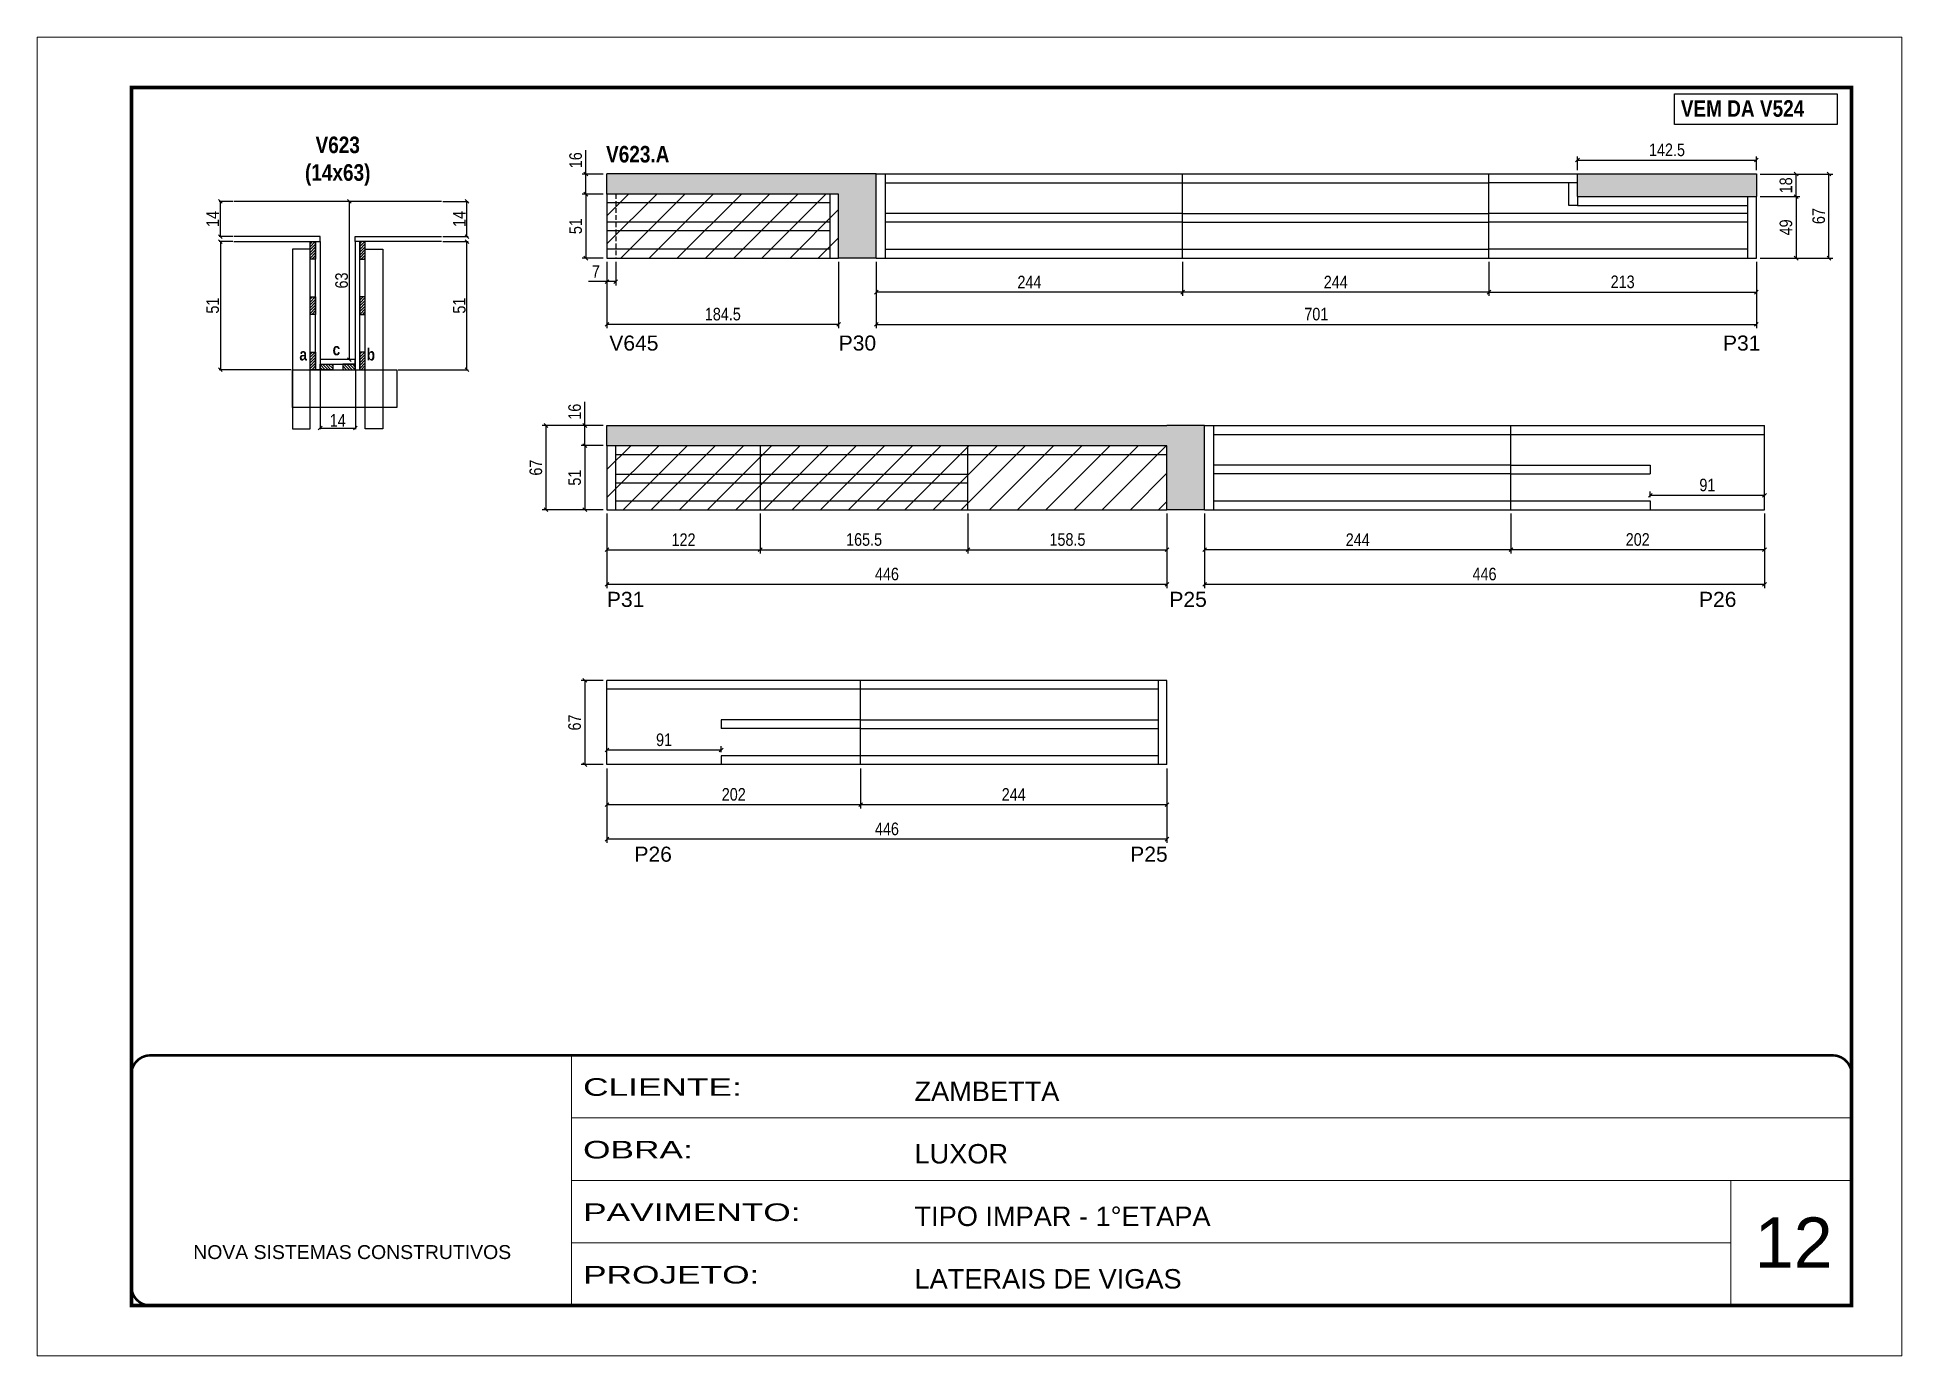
# Model space of a CAD drawing. Extents: x 3309 to 9563, y -2522 to 14608.
# Drawn here: x 8078 to 9563, y 11261 to 12311 of the extents above; entities that cross this region are included whole.
import ezdxf

# ---------------------------------------------------------------- set-up
doc = ezdxf.new("R2010")
doc.units = 0
doc.header["$PDMODE"] = 35
doc.header["$PDSIZE"] = -10
for name, pattern in [('CONTINUO', [0]), ('DASHED', [0.75, 0.5, -0.25]), ('HIDDEN', [0.375, 0.25, -0.125])]:
    doc.linetypes.add(name, pattern=pattern)
for name, color, linetype in [('5', 5, 'Continuous'), ('COTA', 241, 'Continuous'), ('detalhes', 4, 'Continuous'), ('NOMENCLATURA', 7, 'Continuous'), ('Painéis', 200, 'Continuous'), ('SARR_2.2x7', 40, 'Continuous'), ('SARR_3.5x7', 81, 'Continuous')]:
    doc.layers.add(name, color=color, linetype=linetype)
for name, color, linetype, lineweight in [('CARIMBO', 255, 'Continuous', 9), ('CONCRETO', 251, 'Continuous', 25), ('Folhas', 255, 'Continuous', 9), ('Hachura', 251, 'Continuous', 9), ('SARRAFO DE PRESSAO', 251, 'DASHED', 9)]:
    doc.layers.add(name, color=color, linetype=linetype, lineweight=lineweight)
doc.styles.add('ARIAL', font='arial.ttf')
doc.styles.add('COTA TECNICA', font='techl___.ttf', dxfattribs={"height": 10})
doc.styles.add('COTA TECNICA 2X', font='techl___.ttf', dxfattribs={"height": 10})
doc.styles.get("Standard").update_dxf_attribs({"font": 'arial.ttf'})
doc.styles.add('TECNICA', font='techb___.ttf', dxfattribs={"height": 10})
doc.styles.add('Tecnologia', font='')
doc.styles.get('Tecnologia').set_extended_font_data('Forgotten Futurist')
doc.dimstyles.new('PAINEL', dxfattribs={"dimtxt": 10, "dimasz": 3, "dimexe": 3, "dimexo": 3, "dimgap": 3, "dimtad": 1, "dimdec": 1, "dimzin": 12, "dimdsep": 46, "dimtxsty": 'COTA TECNICA', "dimblk1": 'OBLIQUE', "dimblk2": 'OBLIQUE', "dimsah": 1, "dimcen": 0.9, "dimclrd": 4, "dimclre": 4, "dimclrt": 240, "dimadec": 1, "dimazin": 3, "dimtfac": 1, "dimtdec": 1, "dimtmove": 0, "dimatfit": 3, "dimfxl": 1, "dimtolj": 1, "dimtzin": 12, "dimarcsym": 0})
doc.dimstyles.new('SECAO', dxfattribs={"dimscale": 0.333333, "dimtxt": 5, "dimasz": 9, "dimexe": 3, "dimexo": 3, "dimgap": 3, "dimtad": 1, "dimdec": 1, "dimlfac": 0.5, "dimzin": 12, "dimdsep": 46, "dimtxsty": 'COTA TECNICA 2X', "dimblk1": 'OBLIQUE', "dimblk2": 'OBLIQUE', "dimsah": 1, "dimcen": 0.9, "dimclrd": 4, "dimclre": 4, "dimclrt": 240, "dimadec": 1, "dimazin": 3, "dimtfac": 1, "dimtdec": 1, "dimtmove": 0, "dimatfit": 3, "dimfxl": 1, "dimtolj": 1, "dimtzin": 12, "dimarcsym": 0})
pattern_1 = [(45, (-115217.018, -21131.5717), (-1.122532015, 1.122532015), [])]

msp = doc.modelspace()

# ---------------------------------------------------------------- texts
at = {"layer": '5', "linetype": 'Continuous'}
for s, rotation, p in [('V645', 359.99996, (8533.48, 12061.21)), ('P30', 359.99996, (8716.19, 12061.21)), ('P31', 359.99996, (9420.53, 12061.21)), ('P31', 359.99996, (8531.56, 11857.07)), ('P25', 359.99996, (8979.58, 11857.07)), ('P26', 359.99996, (9401.4, 11857.07)), ('P26', 0.00004, (8553.49, 11654.14)), ('P25', 0.00004, (8948.39, 11654.14))]:
    msp.add_text(s, height=12, rotation=rotation, dxfattribs=at).set_placement(p)
at = {"layer": 'CARIMBO', "style": 'ARIAL'}
msp.add_text('12', height=40, dxfattribs=at).set_placement((9445.73, 11330.85))
at = {"layer": 'detalhes', "style": 'TECNICA'}
for s, p in [('a', (8286.63, 12053.33)), ('c', (8313.07, 12057.44)), ('b', (8340.19, 12053.32))]:
    msp.add_text(s, height=9.6, dxfattribs=at).set_placement(p)
at = {"layer": 'NOMENCLATURA', "style": 'TECNICA'}
for s, p in [('VEM DA V524', (9386.93, 12247.42)), ('V623.A', (8530.9, 12211.02))]:
    msp.add_text(s, height=13.2, dxfattribs=at).set_placement(p)
at = {"layer": 'NOMENCLATURA', "insert": (8317.15, 12231.66), "char_height": 13.2, "attachment_point": 2, "style": 'TECNICA'}
msp.add_mtext_dynamic_manual_height_columns('V623\\P(14x63)', width=300.2766, gutter_width=1, heights=[0], dxfattribs=at)

# ---------------------------------------------------------------- blocks, each defined once
blk = doc.blocks.new('9999999999')
at = {"color": 30, "linetype": 'CONTINUO'}
for p, q in [((98564.6, 34230.2), (98564.6, 34429.4)), ((98564.6, 34379.6), (99584, 34379.6)), ((98564.6, 34329.8), (99488, 34329.8)), ((99584, 34329.8), (99488, 34329.8)), ((99488, 34329.8), (99488, 34230.2)), ((98564.6, 34280), (99488, 34280))]:
    blk.add_line(p, q, dxfattribs=at)
at = {"color": 30, "linetype": 'CONTINUO', "const_width": 2}
blk.add_lwpolyline([(99584, 34230.2), (99584, 34414.4, 0.414214), (99569, 34429.4), (98229, 34429.4, 0.414214), (98214, 34414.4), (98214, 34245.2, 0.414214), (98229, 34230.2), (99584, 34230.2)], format="xyb", dxfattribs=at)
at = {"layer": 'Folhas'}
blk.add_lwpolyline([(98139, 34190.2), (99624, 34190.2), (99624, 35240.2), (98139, 35240.2)], close=True, dxfattribs=at)
at = {"layer": 'Folhas', "color": 30, "const_width": 3}
blk.add_lwpolyline([(98214, 34230.2), (99584, 34230.2), (99584, 35200.2), (98214, 35200.2)], close=True, dxfattribs=at)
at = {"color": 7, "linetype": 'Continuous', "ltscale": 5, "style": 'ARIAL'}
for s, height, p in [('ZAMBETTA', 15.48, (98837.7, 34393.1)), ('LUXOR', 15.48, (98837.7, 34343.3)), ('TIPO IMPAR - 1°ETAPA', 15.483, (98837.7, 34293.5)), ('NOVA SISTEMAS CONSTRUTIVOS', 11.059, (98263.2, 34267.2)), ('LATERAIS DE VIGAS', 15.483, (98837.7, 34243.7))]:
    blk.add_text(s, height=height, dxfattribs=at).set_placement(p)
at = {"layer": 'Folhas', "color": 7, "style": 'Tecnologia', "width": 1.5}
for s, p in [('CLIENTE:', (98573.7, 34397.2)), ('OBRA:', (98573.7, 34347.3)), ('PAVIMENTO:', (98573.7, 34297.5)), ('PROJETO:', (98573.7, 34247.7))]:
    blk.add_text(s, height=14, dxfattribs=at).set_placement(p)
blk = doc.blocks.new('_Oblique')
at = {"color": 0, "linetype": 'ByBlock', "lineweight": -2}
blk.add_line((-0.5, -0.5), (0.5, 0.5), dxfattribs=at)
blk = doc.blocks.new('*D2210')
at = {"layer": 'COTA', "color": 4, "lineweight": -2, "transparency": 16777216}
for p, q in [((8233.5, 12148), (8222.7, 12148)), ((8223.7, 12148), (8223.7, 12046)), ((8280.2, 12046), (8222.7, 12046))]:
    blk.add_line(p, q, dxfattribs=at)
at = {"layer": 'Defpoints', "color": 0, "transparency": 16777216}
for p in [(8234.5, 12148), (8223.7, 12046), (8281.2, 12046, 0)]:
    blk.add_point(p, dxfattribs=at)
at = {"layer": 'COTA', "color": 4, "lineweight": -2, "transparency": 16777216, "xscale": 3, "yscale": 3, "zscale": 3}
for p, rotation in [((8223.7, 12148), 90), ((8223.7, 12046), 270)]:
    blk.add_blockref('_Oblique', p, dxfattribs=dict(at, rotation=rotation))
at = {"layer": 'COTA', "color": 240, "transparency": 16777216, "insert": (8217.6, 12097), "char_height": 10, "attachment_point": 5, "rotation": 90, "style": 'COTA TECNICA 2X'}
blk.add_mtext('\\A1;51', dxfattribs=at)
blk = doc.blocks.new('*D2211')
at = {"layer": 'COTA', "color": 4, "lineweight": -2, "transparency": 16777216}
for p, q in [((8330.2, 12180), (8325.5, 12180)), ((8326.5, 12054), (8326.5, 12180)), ((8330.2, 12054), (8325.5, 12054))]:
    blk.add_line(p, q, dxfattribs=at)
at = {"layer": 'Defpoints', "color": 0, "transparency": 16777216}
for p in [(8326.5, 12180), (8331.2, 12180), (8331.2, 12054)]:
    blk.add_point(p, dxfattribs=at)
at = {"layer": 'COTA', "color": 4, "lineweight": -2, "transparency": 16777216, "xscale": 3, "yscale": 3, "zscale": 3}
for p, rotation in [((8326.5, 12180), 90), ((8326.5, 12054), 270)]:
    blk.add_blockref('_Oblique', p, dxfattribs=dict(at, rotation=rotation))
at = {"layer": 'COTA', "color": 240, "transparency": 16777216, "insert": (8320.3, 12117), "char_height": 10, "attachment_point": 5, "rotation": 90, "style": 'COTA TECNICA 2X'}
blk.add_mtext('\\A1;63', dxfattribs=at)
blk = doc.blocks.new('*D2212')
at = {"layer": 'COTA', "color": 4, "lineweight": -2, "transparency": 16777216}
for p, q in [((8233.5, 12180), (8222.7, 12180)), ((8223.7, 12152), (8223.7, 12180)), ((8233.5, 12152), (8222.7, 12152))]:
    blk.add_line(p, q, dxfattribs=at)
at = {"layer": 'Defpoints', "color": 0, "transparency": 16777216}
for p in [(8223.7, 12180), (8234.5, 12180), (8234.5, 12152)]:
    blk.add_point(p, dxfattribs=at)
at = {"layer": 'COTA', "color": 4, "lineweight": -2, "transparency": 16777216, "xscale": 3, "yscale": 3, "zscale": 3}
for p, rotation in [((8223.7, 12180), 90), ((8223.7, 12152), 270)]:
    blk.add_blockref('_Oblique', p, dxfattribs=dict(at, rotation=rotation))
at = {"layer": 'COTA', "color": 240, "transparency": 16777216, "insert": (8217.6, 12166), "char_height": 10, "attachment_point": 5, "rotation": 90, "style": 'COTA TECNICA 2X'}
blk.add_mtext('\\A1;14', dxfattribs=at)
blk = doc.blocks.new('*D2213')
at = {"layer": 'COTA', "color": 4, "lineweight": -2, "transparency": 16777216}
for p, q in [((8303.2, 12045), (8303.2, 11998.5)), ((8331.2, 12045), (8331.2, 11998.5)), ((8303.2, 11999.5), (8331.2, 11999.5))]:
    blk.add_line(p, q, dxfattribs=at)
at = {"layer": 'Defpoints', "color": 0, "transparency": 16777216}
for p in [(8303.2, 12046), (8331.2, 12046), (8331.2, 11999.5)]:
    blk.add_point(p, dxfattribs=at)
at = {"layer": 'COTA', "color": 4, "lineweight": -2, "transparency": 16777216, "xscale": 3, "yscale": 3, "zscale": 3, "rotation": 180}
blk.add_blockref('_Oblique', (8303.2, 11999.5), dxfattribs=at)
at = {"layer": 'COTA', "color": 4, "lineweight": -2, "transparency": 16777216, "xscale": 3, "yscale": 3, "zscale": 3}
blk.add_blockref('_Oblique', (8331.2, 11999.5), dxfattribs=at)
at = {"layer": 'COTA', "color": 240, "transparency": 16777216, "insert": (8317.2, 12005.6), "char_height": 10, "attachment_point": 5, "style": 'COTA TECNICA 2X'}
blk.add_mtext('\\A1;14', dxfattribs=at)
blk = doc.blocks.new('*D2214')
at = {"layer": 'COTA', "color": 4, "lineweight": -2, "transparency": 16777216}
for p, q in [((8400.9, 12148), (8421.1, 12148)), ((8420.1, 12046), (8420.1, 12148)), ((8365.3, 12046), (8421.1, 12046))]:
    blk.add_line(p, q, dxfattribs=at)
at = {"layer": 'Defpoints', "color": 0, "transparency": 16777216}
for p in [(8399.9, 12148), (8420.1, 12148), (8364.3, 12046)]:
    blk.add_point(p, dxfattribs=at)
at = {"layer": 'COTA', "color": 4, "lineweight": -2, "transparency": 16777216, "xscale": 3, "yscale": 3, "zscale": 3}
for p, rotation in [((8420.1, 12148), 90), ((8420.1, 12046), 270)]:
    blk.add_blockref('_Oblique', p, dxfattribs=dict(at, rotation=rotation))
at = {"layer": 'COTA', "color": 240, "transparency": 16777216, "insert": (8414, 12097), "char_height": 10, "attachment_point": 5, "rotation": 90, "style": 'COTA TECNICA 2X'}
blk.add_mtext('\\A1;51', dxfattribs=at)
blk = doc.blocks.new('*D2215')
at = {"layer": 'COTA', "color": 4, "lineweight": -2, "transparency": 16777216}
for p, q in [((8400.9, 12180), (8421.1, 12180)), ((8420.1, 12152), (8420.1, 12180)), ((8400.9, 12152), (8421.1, 12152))]:
    blk.add_line(p, q, dxfattribs=at)
at = {"layer": 'Defpoints', "color": 0, "transparency": 16777216}
for p in [(8399.9, 12180), (8420.1, 12180), (8399.9, 12152)]:
    blk.add_point(p, dxfattribs=at)
at = {"layer": 'COTA', "color": 4, "lineweight": -2, "transparency": 16777216, "xscale": 3, "yscale": 3, "zscale": 3}
for p, rotation in [((8420.1, 12180), 90), ((8420.1, 12152), 270)]:
    blk.add_blockref('_Oblique', p, dxfattribs=dict(at, rotation=rotation))
at = {"layer": 'COTA', "color": 240, "transparency": 16777216, "insert": (8414, 12166), "char_height": 10, "attachment_point": 5, "rotation": 90, "style": 'COTA TECNICA 2X'}
blk.add_mtext('\\A1;14', dxfattribs=at)
blk = doc.blocks.new('*D2216')
at = {"layer": 'COTA', "color": 4, "linetype": 'ByBlock', "lineweight": -2, "transparency": 16777216}
for p, q in [((9234.1, 12131.8), (9234.1, 12104.7)), ((9447.1, 12131.8), (9447.1, 12104.7)), ((9234.1, 12107.7), (9447.1, 12107.7))]:
    blk.add_line(p, q, dxfattribs=at)
at = {"layer": 'Defpoints', "color": 0, "linetype": 'ByBlock', "transparency": 16777216}
for p in [(9234.1, 12134.8), (9447.1, 12134.8), (9447.1, 12107.7)]:
    blk.add_point(p, dxfattribs=at)
at = {"layer": 'COTA', "color": 4, "linetype": 'ByBlock', "lineweight": -2, "transparency": 16777216, "xscale": 3, "yscale": 3, "zscale": 3, "rotation": 180}
blk.add_blockref('_Oblique', (9234.1, 12107.7), dxfattribs=at)
at = {"layer": 'COTA', "color": 4, "linetype": 'ByBlock', "lineweight": -2, "transparency": 16777216, "xscale": 3, "yscale": 3, "zscale": 3}
blk.add_blockref('_Oblique', (9447.1, 12107.7), dxfattribs=at)
at = {"layer": 'COTA', "color": 240, "linetype": 'ByBlock', "transparency": 16777216, "insert": (9340.6, 12115.9), "char_height": 10, "attachment_point": 5, "style": 'COTA TECNICA'}
blk.add_mtext('\\A1;213', dxfattribs=at)
blk = doc.blocks.new('*D2217')
at = {"layer": 'COTA', "color": 4, "lineweight": -2, "transparency": 16777216}
for p, q in [((8990.1, 12131.8), (8990.1, 12104.7)), ((9234.1, 12131.8), (9234.1, 12104.7)), ((9234.1, 12107.7), (8990.1, 12107.7))]:
    blk.add_line(p, q, dxfattribs=at)
at = {"layer": 'Defpoints', "color": 0, "transparency": 16777216}
for p in [(8990.1, 12134.8, 0), (9234.1, 12134.8, 0), (8990.1, 12107.7)]:
    blk.add_point(p, dxfattribs=at)
at = {"layer": 'COTA', "color": 4, "lineweight": -2, "transparency": 16777216, "xscale": 3, "yscale": 3, "zscale": 3, "rotation": 180}
blk.add_blockref('_Oblique', (8990.1, 12107.7), dxfattribs=at)
at = {"layer": 'COTA', "color": 4, "lineweight": -2, "transparency": 16777216, "xscale": 3, "yscale": 3, "zscale": 3}
blk.add_blockref('_Oblique', (9234.1, 12107.7), dxfattribs=at)
at = {"layer": 'COTA', "color": 240, "transparency": 16777216, "insert": (9112.1, 12115.8), "char_height": 10, "attachment_point": 5, "style": 'COTA TECNICA'}
blk.add_mtext('\\A1;244', dxfattribs=at)
blk = doc.blocks.new('*D2218')
at = {"layer": 'COTA', "color": 4, "lineweight": -2, "transparency": 16777216}
for p, q in [((8746.1, 12131.8), (8746.1, 12104.7)), ((8990.1, 12131.8), (8990.1, 12104.7)), ((8990.1, 12107.7), (8746.1, 12107.7))]:
    blk.add_line(p, q, dxfattribs=at)
at = {"layer": 'Defpoints', "color": 0, "transparency": 16777216}
for p in [(8746.1, 12134.8, 0), (8990.1, 12134.8, 0), (8746.1, 12107.7)]:
    blk.add_point(p, dxfattribs=at)
at = {"layer": 'COTA', "color": 4, "lineweight": -2, "transparency": 16777216, "xscale": 3, "yscale": 3, "zscale": 3, "rotation": 180}
blk.add_blockref('_Oblique', (8746.1, 12107.7), dxfattribs=at)
at = {"layer": 'COTA', "color": 4, "lineweight": -2, "transparency": 16777216, "xscale": 3, "yscale": 3, "zscale": 3}
blk.add_blockref('_Oblique', (8990.1, 12107.7), dxfattribs=at)
at = {"layer": 'COTA', "color": 240, "transparency": 16777216, "insert": (8868.1, 12115.8), "char_height": 10, "attachment_point": 5, "style": 'COTA TECNICA'}
blk.add_mtext('\\A1;244', dxfattribs=at)
blk = doc.blocks.new('*D2219')
at = {"layer": 'COTA', "color": 4, "lineweight": -2, "transparency": 16777216}
for p, q in [((8746.1, 12131.8), (8746.1, 12079.1)), ((9447.1, 12131.8), (9447.1, 12079.1)), ((8746.1, 12082.1), (9447.1, 12082.1))]:
    blk.add_line(p, q, dxfattribs=at)
at = {"layer": 'Defpoints', "color": 0, "transparency": 16777216}
for p in [(8746.1, 12134.8, 0), (9447.1, 12134.8, 0), (9447.1, 12082.1)]:
    blk.add_point(p, dxfattribs=at)
at = {"layer": 'COTA', "color": 4, "lineweight": -2, "transparency": 16777216, "xscale": 3, "yscale": 3, "zscale": 3, "rotation": 180}
blk.add_blockref('_Oblique', (8746.1, 12082.1), dxfattribs=at)
at = {"layer": 'COTA', "color": 4, "lineweight": -2, "transparency": 16777216, "xscale": 3, "yscale": 3, "zscale": 3}
blk.add_blockref('_Oblique', (9447.1, 12082.1), dxfattribs=at)
at = {"layer": 'COTA', "color": 240, "transparency": 16777216, "insert": (9096.6, 12090.2), "char_height": 10, "attachment_point": 5, "style": 'COTA TECNICA'}
blk.add_mtext('\\A1;701', dxfattribs=at)
blk = doc.blocks.new('*D2220')
at = {"layer": 'COTA', "color": 4, "lineweight": -2, "transparency": 16777216}
for p, q in [((9450.1, 12201.8), (9507.9, 12201.8)), ((9504.9, 12134.8), (9504.9, 12201.8)), ((9450.1, 12134.8), (9507.9, 12134.8))]:
    blk.add_line(p, q, dxfattribs=at)
at = {"layer": 'Defpoints', "color": 0, "transparency": 16777216}
for p in [(9447.1, 12201.8), (9504.9, 12201.8), (9447.1, 12134.8)]:
    blk.add_point(p, dxfattribs=at)
at = {"layer": 'COTA', "color": 4, "lineweight": -2, "transparency": 16777216, "xscale": 3, "yscale": 3, "zscale": 3}
for p, rotation in [((9504.9, 12201.8), 90), ((9504.9, 12134.8), 270)]:
    blk.add_blockref('_Oblique', p, dxfattribs=dict(at, rotation=rotation))
at = {"layer": 'COTA', "color": 240, "transparency": 16777216, "insert": (9496.8, 12168.3), "char_height": 10, "attachment_point": 5, "rotation": 90, "style": 'COTA TECNICA'}
blk.add_mtext('\\A1;67', dxfattribs=at)
blk = doc.blocks.new('*D2221')
at = {"layer": 'COTA', "color": 4, "lineweight": -2, "transparency": 16777216}
for p, q in [((8531.6, 12131.8), (8531.6, 12079.1)), ((8716.1, 12131.8), (8716.1, 12079.1)), ((8716.1, 12082.1), (8531.6, 12082.1))]:
    blk.add_line(p, q, dxfattribs=at)
at = {"layer": 'Defpoints', "color": 0, "transparency": 16777216}
for p in [(8531.6, 12134.8), (8716.1, 12134.8), (8531.6, 12082.1)]:
    blk.add_point(p, dxfattribs=at)
at = {"layer": 'COTA', "color": 4, "lineweight": -2, "transparency": 16777216, "xscale": 3, "yscale": 3, "zscale": 3, "rotation": 180}
blk.add_blockref('_Oblique', (8531.6, 12082.1), dxfattribs=at)
at = {"layer": 'COTA', "color": 4, "lineweight": -2, "transparency": 16777216, "xscale": 3, "yscale": 3, "zscale": 3}
blk.add_blockref('_Oblique', (8716.1, 12082.1), dxfattribs=at)
at = {"layer": 'COTA', "color": 240, "transparency": 16777216, "insert": (8623.9, 12090.2), "char_height": 10, "attachment_point": 5, "style": 'COTA TECNICA'}
blk.add_mtext('\\A1;184.5', dxfattribs=at)
blk = doc.blocks.new('*D2222')
at = {"layer": 'COTA', "color": 4, "lineweight": -2, "transparency": 16777216}
for p, q in [((8531.6, 12131.8), (8531.6, 12113.1)), ((8538.6, 12131.8), (8538.6, 12113.1)), ((8531.6, 12116.1), (8516.9, 12116.1)), ((8538.6, 12116.1), (8531.6, 12116.1))]:
    blk.add_line(p, q, dxfattribs=at)
at = {"layer": 'Defpoints', "color": 0, "transparency": 16777216}
for p in [(8531.6, 12134.8), (8538.6, 12134.8), (8531.6, 12116.1)]:
    blk.add_point(p, dxfattribs=at)
at = {"layer": 'COTA', "color": 4, "lineweight": -2, "transparency": 16777216, "xscale": 3, "yscale": 3, "zscale": 3, "rotation": 180}
blk.add_blockref('_Oblique', (8531.6, 12116.1), dxfattribs=at)
at = {"layer": 'COTA', "color": 4, "lineweight": -2, "transparency": 16777216, "xscale": 3, "yscale": 3, "zscale": 3}
blk.add_blockref('_Oblique', (8538.6, 12116.1), dxfattribs=at)
at = {"layer": 'COTA', "color": 240, "transparency": 16777216, "insert": (8522.8, 12124.2), "char_height": 10, "attachment_point": 5, "style": 'COTA TECNICA'}
blk.add_mtext('\\A1;7', dxfattribs=at)
blk = doc.blocks.new('*D2223')
at = {"layer": 'COTA', "color": 4, "lineweight": -2, "transparency": 16777216}
for p, q in [((8528.6, 12185.8), (8511.8, 12185.8)), ((8514.8, 12185.8), (8514.8, 12134.8)), ((8528.6, 12134.8), (8511.8, 12134.8))]:
    blk.add_line(p, q, dxfattribs=at)
at = {"layer": 'Defpoints', "color": 0, "transparency": 16777216}
for p in [(8531.6, 12185.8), (8514.8, 12134.8), (8531.6, 12134.8)]:
    blk.add_point(p, dxfattribs=at)
at = {"layer": 'COTA', "color": 4, "lineweight": -2, "transparency": 16777216, "xscale": 3, "yscale": 3, "zscale": 3}
for p, rotation in [((8514.8, 12185.8), 90), ((8514.8, 12134.8), 270)]:
    blk.add_blockref('_Oblique', p, dxfattribs=dict(at, rotation=rotation))
at = {"layer": 'COTA', "color": 240, "transparency": 16777216, "insert": (8506.7, 12160.3), "char_height": 10, "attachment_point": 5, "rotation": 90, "style": 'COTA TECNICA'}
blk.add_mtext('\\A1;51', dxfattribs=at)
blk = doc.blocks.new('*D2224')
at = {"layer": 'COTA', "color": 4, "lineweight": -2, "transparency": 16777216}
for p, q in [((8514.8, 12201.8), (8514.8, 12220.9)), ((8528.6, 12201.8), (8511.8, 12201.8)), ((8514.8, 12185.8), (8514.8, 12201.8)), ((8528.6, 12185.8), (8511.8, 12185.8))]:
    blk.add_line(p, q, dxfattribs=at)
at = {"layer": 'Defpoints', "color": 0, "transparency": 16777216}
for p in [(8514.8, 12201.8), (8531.6, 12201.8), (8531.6, 12185.8)]:
    blk.add_point(p, dxfattribs=at)
at = {"layer": 'COTA', "color": 4, "lineweight": -2, "transparency": 16777216, "xscale": 3, "yscale": 3, "zscale": 3}
for p, rotation in [((8514.8, 12201.8), 90), ((8514.8, 12185.8), 270)]:
    blk.add_blockref('_Oblique', p, dxfattribs=dict(at, rotation=rotation))
at = {"layer": 'COTA', "color": 240, "transparency": 16777216, "insert": (8506.7, 12212.8), "char_height": 10, "attachment_point": 5, "rotation": 90, "style": 'COTA TECNICA'}
blk.add_mtext('\\A1;16', dxfattribs=at)
blk = doc.blocks.new('*D2225')
at = {"layer": 'COTA', "color": 4, "lineweight": -2, "transparency": 16777216}
for p, q in [((9304.6, 12204.8), (9304.6, 12215.9)), ((9304.6, 12212.9), (9447.1, 12212.9)), ((9447.1, 12204.8), (9447.1, 12215.9))]:
    blk.add_line(p, q, dxfattribs=at)
at = {"layer": 'Defpoints', "color": 0, "transparency": 16777216}
for p in [(9447.1, 12212.9), (9304.6, 12201.8), (9447.1, 12201.8)]:
    blk.add_point(p, dxfattribs=at)
at = {"layer": 'COTA', "color": 4, "lineweight": -2, "transparency": 16777216, "xscale": 3, "yscale": 3, "zscale": 3, "rotation": 180}
blk.add_blockref('_Oblique', (9304.6, 12212.9), dxfattribs=at)
at = {"layer": 'COTA', "color": 4, "lineweight": -2, "transparency": 16777216, "xscale": 3, "yscale": 3, "zscale": 3}
blk.add_blockref('_Oblique', (9447.1, 12212.9), dxfattribs=at)
at = {"layer": 'COTA', "color": 240, "transparency": 16777216, "insert": (9375.9, 12221), "char_height": 10, "attachment_point": 5, "style": 'COTA TECNICA'}
blk.add_mtext('\\A1;142.5', dxfattribs=at)
blk = doc.blocks.new('*D2226')
at = {"layer": 'COTA', "color": 4, "lineweight": -2, "transparency": 16777216}
for p, q in [((9450.1, 12183.8), (9481.8, 12183.8)), ((9478.8, 12183.8), (9478.8, 12134.8)), ((9450.1, 12134.8), (9481.8, 12134.8))]:
    blk.add_line(p, q, dxfattribs=at)
at = {"layer": 'Defpoints', "color": 0, "transparency": 16777216}
for p in [(9447.1, 12183.8), (9447.1, 12134.8), (9478.8, 12134.8)]:
    blk.add_point(p, dxfattribs=at)
at = {"layer": 'COTA', "color": 4, "lineweight": -2, "transparency": 16777216, "xscale": 3, "yscale": 3, "zscale": 3}
for p, rotation in [((9478.8, 12183.8), 90), ((9478.8, 12134.8), 270)]:
    blk.add_blockref('_Oblique', p, dxfattribs=dict(at, rotation=rotation))
at = {"layer": 'COTA', "color": 240, "transparency": 16777216, "insert": (9470.7, 12159.3), "char_height": 10, "attachment_point": 5, "rotation": 90, "style": 'COTA TECNICA'}
blk.add_mtext('\\A1;49', dxfattribs=at)
blk = doc.blocks.new('*D2227')
at = {"layer": 'COTA', "color": 4, "lineweight": -2, "transparency": 16777216}
for p, q in [((9450.1, 12201.8), (9481.8, 12201.8)), ((9478.8, 12183.8), (9478.8, 12201.8)), ((9450.1, 12183.8), (9481.8, 12183.8))]:
    blk.add_line(p, q, dxfattribs=at)
at = {"layer": 'Defpoints', "color": 0, "transparency": 16777216}
for p in [(9447.1, 12201.8), (9478.8, 12201.8), (9447.1, 12183.8)]:
    blk.add_point(p, dxfattribs=at)
at = {"layer": 'COTA', "color": 4, "lineweight": -2, "transparency": 16777216, "xscale": 3, "yscale": 3, "zscale": 3}
for p, rotation in [((9478.8, 12201.8), 90), ((9478.8, 12183.8), 270)]:
    blk.add_blockref('_Oblique', p, dxfattribs=dict(at, rotation=rotation))
at = {"layer": 'COTA', "color": 240, "transparency": 16777216, "insert": (9470.7, 12192.8), "char_height": 10, "attachment_point": 5, "rotation": 90, "style": 'COTA TECNICA'}
blk.add_mtext('\\A1;18', dxfattribs=at)
blk = doc.blocks.new('*D2229')
at = {"layer": 'COTA', "color": 4, "lineweight": -2, "transparency": 16777216}
for p, q in [((8531.6, 11931.5), (8531.6, 11872.1)), ((8977.6, 11931.5), (8977.6, 11872.1)), ((8531.6, 11875.1), (8977.6, 11875.1))]:
    blk.add_line(p, q, dxfattribs=at)
at = {"layer": 'Defpoints', "color": 0, "transparency": 16777216}
for p in [(8531.6, 11934.5), (8977.6, 11934.5), (8977.6, 11875.1)]:
    blk.add_point(p, dxfattribs=at)
at = {"layer": 'COTA', "color": 4, "lineweight": -2, "transparency": 16777216, "xscale": 3, "yscale": 3, "zscale": 3, "rotation": 180}
blk.add_blockref('_Oblique', (8531.6, 11875.1), dxfattribs=at)
at = {"layer": 'COTA', "color": 4, "lineweight": -2, "transparency": 16777216, "xscale": 3, "yscale": 3, "zscale": 3}
blk.add_blockref('_Oblique', (8977.6, 11875.1), dxfattribs=at)
at = {"layer": 'COTA', "color": 240, "transparency": 16777216, "insert": (8754.6, 11883.2), "char_height": 10, "attachment_point": 5, "style": 'COTA TECNICA'}
blk.add_mtext('\\A1;446', dxfattribs=at)
blk = doc.blocks.new('*D2230')
at = {"layer": 'COTA', "color": 4, "lineweight": -2, "transparency": 16777216}
for p, q in [((8531.6, 11931.5), (8531.6, 11899.6)), ((8653.6, 11931.5), (8653.6, 11899.6)), ((8531.6, 11902.6), (8653.6, 11902.6))]:
    blk.add_line(p, q, dxfattribs=at)
at = {"layer": 'Defpoints', "color": 0, "transparency": 16777216}
for p in [(8531.6, 11934.5), (8653.6, 11934.5), (8653.6, 11902.6)]:
    blk.add_point(p, dxfattribs=at)
at = {"layer": 'COTA', "color": 4, "lineweight": -2, "transparency": 16777216, "xscale": 3, "yscale": 3, "zscale": 3, "rotation": 180}
blk.add_blockref('_Oblique', (8531.6, 11902.6), dxfattribs=at)
at = {"layer": 'COTA', "color": 4, "lineweight": -2, "transparency": 16777216, "xscale": 3, "yscale": 3, "zscale": 3}
blk.add_blockref('_Oblique', (8653.6, 11902.6), dxfattribs=at)
at = {"layer": 'COTA', "color": 240, "transparency": 16777216, "insert": (8592.6, 11910.6), "char_height": 10, "attachment_point": 5, "style": 'COTA TECNICA'}
blk.add_mtext('\\A1;122', dxfattribs=at)
blk = doc.blocks.new('*D2231')
at = {"layer": 'COTA', "color": 4, "lineweight": -2, "transparency": 16777216}
for p, q in [((8653.6, 11931.5), (8653.6, 11899.6)), ((8819.1, 11931.5), (8819.1, 11899.6)), ((8653.6, 11902.6), (8819.1, 11902.6))]:
    blk.add_line(p, q, dxfattribs=at)
at = {"layer": 'Defpoints', "color": 0, "transparency": 16777216}
for p in [(8653.6, 11934.5), (8819.1, 11934.5), (8819.1, 11902.6)]:
    blk.add_point(p, dxfattribs=at)
at = {"layer": 'COTA', "color": 4, "lineweight": -2, "transparency": 16777216, "xscale": 3, "yscale": 3, "zscale": 3, "rotation": 180}
blk.add_blockref('_Oblique', (8653.6, 11902.6), dxfattribs=at)
at = {"layer": 'COTA', "color": 4, "lineweight": -2, "transparency": 16777216, "xscale": 3, "yscale": 3, "zscale": 3}
blk.add_blockref('_Oblique', (8819.1, 11902.6), dxfattribs=at)
at = {"layer": 'COTA', "color": 240, "transparency": 16777216, "insert": (8736.4, 11910.7), "char_height": 10, "attachment_point": 5, "style": 'COTA TECNICA'}
blk.add_mtext('\\A1;165.5', dxfattribs=at)
blk = doc.blocks.new('*D2232')
at = {"layer": 'COTA', "color": 4, "lineweight": -2, "transparency": 16777216}
for p, q in [((8528.6, 11985.5), (8511, 11985.5)), ((8514, 11985.5), (8514, 11934.5)), ((8528.6, 11934.5), (8511, 11934.5))]:
    blk.add_line(p, q, dxfattribs=at)
at = {"layer": 'Defpoints', "color": 0, "transparency": 16777216}
for p in [(8531.6, 11985.5, 0), (8514, 11934.5), (8531.6, 11934.5, 0)]:
    blk.add_point(p, dxfattribs=at)
at = {"layer": 'COTA', "color": 4, "lineweight": -2, "transparency": 16777216, "xscale": 3, "yscale": 3, "zscale": 3}
for p, rotation in [((8514, 11985.5), 90), ((8514, 11934.5), 270)]:
    blk.add_blockref('_Oblique', p, dxfattribs=dict(at, rotation=rotation))
at = {"layer": 'COTA', "color": 240, "transparency": 16777216, "insert": (8505.9, 11960), "char_height": 10, "attachment_point": 5, "rotation": 90, "style": 'COTA TECNICA'}
blk.add_mtext('\\A1;51', dxfattribs=at)
blk = doc.blocks.new('*D2233')
at = {"layer": 'COTA', "color": 4, "lineweight": -2, "transparency": 16777216}
for p, q in [((8514, 12001.5), (8514, 12020.5)), ((8528.6, 12001.5), (8511, 12001.5)), ((8514, 11985.5), (8514, 12001.5)), ((8528.6, 11985.5), (8511, 11985.5))]:
    blk.add_line(p, q, dxfattribs=at)
at = {"layer": 'Defpoints', "color": 0, "transparency": 16777216}
for p in [(8514, 12001.5), (8531.6, 12001.5, 0), (8531.6, 11985.5, 0)]:
    blk.add_point(p, dxfattribs=at)
at = {"layer": 'COTA', "color": 4, "lineweight": -2, "transparency": 16777216, "xscale": 3, "yscale": 3, "zscale": 3}
for p, rotation in [((8514, 12001.5), 90), ((8514, 11985.5), 270)]:
    blk.add_blockref('_Oblique', p, dxfattribs=dict(at, rotation=rotation))
at = {"layer": 'COTA', "color": 240, "transparency": 16777216, "insert": (8505.9, 12012.5), "char_height": 10, "attachment_point": 5, "rotation": 90, "style": 'COTA TECNICA'}
blk.add_mtext('\\A1;16', dxfattribs=at)
blk = doc.blocks.new('*D2234')
at = {"layer": 'COTA', "color": 4, "lineweight": -2, "transparency": 16777216}
for p, q in [((8528.6, 12001.5), (8480.1, 12001.5)), ((8483.1, 11934.5), (8483.1, 12001.5)), ((8528.6, 11934.5), (8480.1, 11934.5))]:
    blk.add_line(p, q, dxfattribs=at)
at = {"layer": 'Defpoints', "color": 0, "transparency": 16777216}
for p in [(8483.1, 12001.5), (8531.6, 12001.5, 0), (8531.6, 11934.5, 0)]:
    blk.add_point(p, dxfattribs=at)
at = {"layer": 'COTA', "color": 4, "lineweight": -2, "transparency": 16777216, "xscale": 3, "yscale": 3, "zscale": 3}
for p, rotation in [((8483.1, 12001.5), 90), ((8483.1, 11934.5), 270)]:
    blk.add_blockref('_Oblique', p, dxfattribs=dict(at, rotation=rotation))
at = {"layer": 'COTA', "color": 240, "transparency": 16777216, "insert": (8475, 11968), "char_height": 10, "attachment_point": 5, "rotation": 90, "style": 'COTA TECNICA'}
blk.add_mtext('\\A1;67', dxfattribs=at)
blk = doc.blocks.new('*D2228')
at = {"layer": 'COTA', "color": 4, "lineweight": -2, "transparency": 16777216}
for p, q in [((8819.1, 11931.5), (8819.1, 11899.6)), ((8977.6, 11931.5), (8977.6, 11899.6)), ((8819.1, 11902.6), (8977.6, 11902.6))]:
    blk.add_line(p, q, dxfattribs=at)
at = {"layer": 'Defpoints', "color": 0, "transparency": 16777216}
for p in [(8819.1, 11934.5), (8977.6, 11934.5), (8977.6, 11902.6)]:
    blk.add_point(p, dxfattribs=at)
at = {"layer": 'COTA', "color": 4, "lineweight": -2, "transparency": 16777216, "xscale": 3, "yscale": 3, "zscale": 3, "rotation": 180}
blk.add_blockref('_Oblique', (8819.1, 11902.6), dxfattribs=at)
at = {"layer": 'COTA', "color": 4, "lineweight": -2, "transparency": 16777216, "xscale": 3, "yscale": 3, "zscale": 3}
blk.add_blockref('_Oblique', (8977.6, 11902.6), dxfattribs=at)
at = {"layer": 'COTA', "color": 240, "transparency": 16777216, "insert": (8898.4, 11910.7), "char_height": 10, "attachment_point": 5, "style": 'COTA TECNICA'}
blk.add_mtext('\\A1;158.5', dxfattribs=at)
blk = doc.blocks.new('*D2235')
at = {"layer": 'COTA', "color": 4, "lineweight": -2, "transparency": 16777216}
for p, q in [((9251.6, 11931.5), (9251.6, 11899.6)), ((9453.6, 11931.5), (9453.6, 11899.6)), ((9453.6, 11902.6), (9251.6, 11902.6))]:
    blk.add_line(p, q, dxfattribs=at)
at = {"layer": 'Defpoints', "color": 0, "transparency": 16777216}
for p in [(9251.6, 11934.5, 0), (9453.6, 11934.5, 0), (9251.6, 11902.6)]:
    blk.add_point(p, dxfattribs=at)
at = {"layer": 'COTA', "color": 4, "lineweight": -2, "transparency": 16777216, "xscale": 3, "yscale": 3, "zscale": 3, "rotation": 180}
blk.add_blockref('_Oblique', (9251.6, 11902.6), dxfattribs=at)
at = {"layer": 'COTA', "color": 4, "lineweight": -2, "transparency": 16777216, "xscale": 3, "yscale": 3, "zscale": 3}
blk.add_blockref('_Oblique', (9453.6, 11902.6), dxfattribs=at)
at = {"layer": 'COTA', "color": 240, "transparency": 16777216, "insert": (9352.6, 11910.7), "char_height": 10, "attachment_point": 5, "style": 'COTA TECNICA'}
blk.add_mtext('\\A1;202', dxfattribs=at)
blk = doc.blocks.new('*D2236')
at = {"layer": 'COTA', "color": 4, "lineweight": -2, "transparency": 16777216}
for p, q in [((9007.6, 11931.5), (9007.6, 11899.6)), ((9251.6, 11931.5), (9251.6, 11899.6)), ((9251.6, 11902.6), (9007.6, 11902.6))]:
    blk.add_line(p, q, dxfattribs=at)
at = {"layer": 'Defpoints', "color": 0, "transparency": 16777216}
for p in [(9007.6, 11934.5, 0), (9251.6, 11934.5, 0), (9007.6, 11902.6)]:
    blk.add_point(p, dxfattribs=at)
at = {"layer": 'COTA', "color": 4, "lineweight": -2, "transparency": 16777216, "xscale": 3, "yscale": 3, "zscale": 3, "rotation": 180}
blk.add_blockref('_Oblique', (9007.6, 11902.6), dxfattribs=at)
at = {"layer": 'COTA', "color": 4, "lineweight": -2, "transparency": 16777216, "xscale": 3, "yscale": 3, "zscale": 3}
blk.add_blockref('_Oblique', (9251.6, 11902.6), dxfattribs=at)
at = {"layer": 'COTA', "color": 240, "transparency": 16777216, "insert": (9129.6, 11910.6), "char_height": 10, "attachment_point": 5, "style": 'COTA TECNICA'}
blk.add_mtext('\\A1;244', dxfattribs=at)
blk = doc.blocks.new('*D2237')
at = {"layer": 'COTA', "color": 4, "lineweight": -2, "transparency": 16777216}
for p, q in [((9007.6, 11931.5), (9007.6, 11872.1)), ((9453.6, 11931.5), (9453.6, 11872.1)), ((9007.6, 11875.1), (9453.6, 11875.1))]:
    blk.add_line(p, q, dxfattribs=at)
at = {"layer": 'Defpoints', "color": 0, "transparency": 16777216}
for p in [(9007.6, 11934.5, 0), (9453.6, 11934.5, 0), (9453.6, 11875.1)]:
    blk.add_point(p, dxfattribs=at)
at = {"layer": 'COTA', "color": 4, "lineweight": -2, "transparency": 16777216, "xscale": 3, "yscale": 3, "zscale": 3, "rotation": 180}
blk.add_blockref('_Oblique', (9007.6, 11875.1), dxfattribs=at)
at = {"layer": 'COTA', "color": 4, "lineweight": -2, "transparency": 16777216, "xscale": 3, "yscale": 3, "zscale": 3}
blk.add_blockref('_Oblique', (9453.6, 11875.1), dxfattribs=at)
at = {"layer": 'COTA', "color": 240, "transparency": 16777216, "insert": (9230.6, 11883.2), "char_height": 10, "attachment_point": 5, "style": 'COTA TECNICA'}
blk.add_mtext('\\A1;446', dxfattribs=at)
blk = doc.blocks.new('*D2238')
at = {"layer": 'COTA', "color": 4, "lineweight": -2, "transparency": 16777216}
for p, q in [((9362.6, 11944.5), (9362.6, 11949)), ((9362.6, 11946), (9453.6, 11946)), ((9453.6, 11937.5), (9453.6, 11949))]:
    blk.add_line(p, q, dxfattribs=at)
at = {"layer": 'Defpoints', "color": 0, "transparency": 16777216}
for p in [(9362.6, 11941.5), (9453.6, 11946), (9453.6, 11934.5)]:
    blk.add_point(p, dxfattribs=at)
at = {"layer": 'COTA', "color": 4, "lineweight": -2, "transparency": 16777216, "xscale": 3, "yscale": 3, "zscale": 3, "rotation": 180}
blk.add_blockref('_Oblique', (9362.6, 11946), dxfattribs=at)
at = {"layer": 'COTA', "color": 4, "lineweight": -2, "transparency": 16777216, "xscale": 3, "yscale": 3, "zscale": 3}
blk.add_blockref('_Oblique', (9453.6, 11946), dxfattribs=at)
at = {"layer": 'COTA', "color": 240, "transparency": 16777216, "insert": (9408.1, 11954.1), "char_height": 10, "attachment_point": 5, "style": 'COTA TECNICA'}
blk.add_mtext('\\A1;91', dxfattribs=at)
blk = doc.blocks.new('*D2239')
at = {"layer": 'COTA', "color": 4, "lineweight": -2, "transparency": 16777216}
for p, q in [((8531.6, 11728.5), (8531.6, 11696.6)), ((8733.6, 11728.5), (8733.6, 11696.6)), ((8531.6, 11699.6), (8733.6, 11699.6))]:
    blk.add_line(p, q, dxfattribs=at)
at = {"layer": 'Defpoints', "color": 0, "transparency": 16777216}
for p in [(8531.6, 11731.5, 0), (8733.6, 11731.5, 0), (8733.6, 11699.6)]:
    blk.add_point(p, dxfattribs=at)
at = {"layer": 'COTA', "color": 4, "lineweight": -2, "transparency": 16777216, "xscale": 3, "yscale": 3, "zscale": 3, "rotation": 180}
blk.add_blockref('_Oblique', (8531.6, 11699.6), dxfattribs=at)
at = {"layer": 'COTA', "color": 4, "lineweight": -2, "transparency": 16777216, "xscale": 3, "yscale": 3, "zscale": 3}
blk.add_blockref('_Oblique', (8733.6, 11699.6), dxfattribs=at)
at = {"layer": 'COTA', "color": 240, "transparency": 16777216, "insert": (8632.6, 11707.7), "char_height": 10, "attachment_point": 5, "style": 'COTA TECNICA'}
blk.add_mtext('\\A1;202', dxfattribs=at)
blk = doc.blocks.new('*D2240')
at = {"layer": 'COTA', "color": 4, "lineweight": -2, "transparency": 16777216}
for p, q in [((8733.6, 11728.5), (8733.6, 11696.6)), ((8977.6, 11728.5), (8977.6, 11696.6)), ((8733.6, 11699.6), (8977.6, 11699.6))]:
    blk.add_line(p, q, dxfattribs=at)
at = {"layer": 'Defpoints', "color": 0, "transparency": 16777216}
for p in [(8733.6, 11731.5, 0), (8977.6, 11731.5, 0), (8977.6, 11699.6)]:
    blk.add_point(p, dxfattribs=at)
at = {"layer": 'COTA', "color": 4, "lineweight": -2, "transparency": 16777216, "xscale": 3, "yscale": 3, "zscale": 3, "rotation": 180}
blk.add_blockref('_Oblique', (8733.6, 11699.6), dxfattribs=at)
at = {"layer": 'COTA', "color": 4, "lineweight": -2, "transparency": 16777216, "xscale": 3, "yscale": 3, "zscale": 3}
blk.add_blockref('_Oblique', (8977.6, 11699.6), dxfattribs=at)
at = {"layer": 'COTA', "color": 240, "transparency": 16777216, "insert": (8855.6, 11707.7), "char_height": 10, "attachment_point": 5, "style": 'COTA TECNICA'}
blk.add_mtext('\\A1;244', dxfattribs=at)
blk = doc.blocks.new('*D2242')
at = {"layer": 'COTA', "color": 4, "lineweight": -2, "transparency": 16777216}
for p, q in [((8531.6, 11728.5), (8531.6, 11669.1)), ((8977.6, 11728.5), (8977.6, 11669.1)), ((8977.6, 11672.1), (8531.6, 11672.1))]:
    blk.add_line(p, q, dxfattribs=at)
at = {"layer": 'Defpoints', "color": 0, "transparency": 16777216}
for p in [(8531.6, 11731.5, 0), (8977.6, 11731.5, 0), (8531.6, 11672.1)]:
    blk.add_point(p, dxfattribs=at)
at = {"layer": 'COTA', "color": 4, "lineweight": -2, "transparency": 16777216, "xscale": 3, "yscale": 3, "zscale": 3, "rotation": 180}
blk.add_blockref('_Oblique', (8531.6, 11672.1), dxfattribs=at)
at = {"layer": 'COTA', "color": 4, "lineweight": -2, "transparency": 16777216, "xscale": 3, "yscale": 3, "zscale": 3}
blk.add_blockref('_Oblique', (8977.6, 11672.1), dxfattribs=at)
at = {"layer": 'COTA', "color": 240, "transparency": 16777216, "insert": (8754.6, 11680.2), "char_height": 10, "attachment_point": 5, "style": 'COTA TECNICA'}
blk.add_mtext('\\A1;446', dxfattribs=at)
blk = doc.blocks.new('*D2241')
at = {"layer": 'COTA', "color": 4, "lineweight": -2, "transparency": 16777216}
for p, q in [((8531.6, 11734.5), (8531.6, 11746.1)), ((8622.6, 11743.1), (8531.6, 11743.1)), ((8622.6, 11741.5), (8622.6, 11746.1))]:
    blk.add_line(p, q, dxfattribs=at)
at = {"layer": 'Defpoints', "color": 0, "transparency": 16777216}
for p in [(8531.6, 11743.1), (8531.6, 11731.5), (8622.6, 11738.5)]:
    blk.add_point(p, dxfattribs=at)
at = {"layer": 'COTA', "color": 4, "lineweight": -2, "transparency": 16777216, "xscale": 3, "yscale": 3, "zscale": 3, "rotation": 180}
blk.add_blockref('_Oblique', (8531.6, 11743.1), dxfattribs=at)
at = {"layer": 'COTA', "color": 4, "lineweight": -2, "transparency": 16777216, "xscale": 3, "yscale": 3, "zscale": 3}
blk.add_blockref('_Oblique', (8622.6, 11743.1), dxfattribs=at)
at = {"layer": 'COTA', "color": 240, "transparency": 16777216, "insert": (8577.1, 11751.2), "char_height": 10, "attachment_point": 5, "style": 'COTA TECNICA'}
blk.add_mtext('\\A1;91', dxfattribs=at)
blk = doc.blocks.new('*D2243')
at = {"layer": 'COTA', "color": 4, "lineweight": -2, "transparency": 16777216}
for p, q in [((8528.6, 11798.5), (8511, 11798.5)), ((8514, 11798.5), (8514, 11731.5)), ((8528.6, 11731.5), (8511, 11731.5))]:
    blk.add_line(p, q, dxfattribs=at)
at = {"layer": 'Defpoints', "color": 0, "transparency": 16777216}
for p in [(8531.6, 11798.5), (8514, 11731.5), (8531.6, 11731.5)]:
    blk.add_point(p, dxfattribs=at)
at = {"layer": 'COTA', "color": 4, "lineweight": -2, "transparency": 16777216, "xscale": 3, "yscale": 3, "zscale": 3}
for p, rotation in [((8514, 11798.5), 90), ((8514, 11731.5), 270)]:
    blk.add_blockref('_Oblique', p, dxfattribs=dict(at, rotation=rotation))
at = {"layer": 'COTA', "color": 240, "transparency": 16777216, "insert": (8505.9, 11765), "char_height": 10, "attachment_point": 5, "rotation": 90, "style": 'COTA TECNICA'}
blk.add_mtext('\\A1;67', dxfattribs=at)

# ---------------------------------------------------------------- dimensions: what is measured, and where the dimension line sits
at = {"layer": 'COTA'}
for base, p1, p2, dimstyle, picture, middle in [((9447.12, 12212.94), (9304.62, 12201.84), (9447.12, 12201.84), 'PAINEL', '*D2225', (9375.87, 12221.05)), ((8331.15, 11999.52), (8303.15, 12045.97), (8331.15, 12045.97), 'SECAO', '*D2213', (8317.15, 12005.59)), ((9453.62, 11946), (9362.61, 11941.46), (9453.62, 11934.46), 'PAINEL', '*D2238', (9408.12, 11954.09)), ((8653.62, 11902.56), (8531.62, 11934.46), (8653.62, 11934.46), 'PAINEL', '*D2230', (8592.62, 11910.62)), ((8977.62, 11902.56), (8819.12, 11934.46), (8977.62, 11934.46), 'PAINEL', '*D2228', (8898.37, 11910.69))]:
    dim = msp.add_linear_dim(base=base, p1=p1, p2=p2, dimstyle=dimstyle, dxfattribs=at)
    dim.commit()
    dim.dimension.update_dxf_attribs({"geometry": picture, "text_midpoint": middle})
for base, p1, p2, angle, dimstyle, picture, middle in [((8514.85, 12201.84), (8531.62, 12185.84), (8531.62, 12201.84), 90, 'PAINEL', '*D2224', (8506.74, 12212.85)), ((9504.93, 12201.84), (9447.12, 12134.84), (9447.12, 12201.84), 90, 'PAINEL', '*D2220', (9496.82, 12168.34)), ((9478.84, 12201.84), (9447.12, 12183.84), (9447.12, 12201.84), 90, 'PAINEL', '*D2227', (9470.74, 12192.84)), ((8223.66, 12179.97), (8234.45, 12151.97), (8234.45, 12179.97), 90, 'SECAO', '*D2212', (8217.59, 12165.97)), ((8420.08, 12179.97), (8399.85, 12151.97), (8399.85, 12179.97), 90, 'SECAO', '*D2215', (8414.01, 12165.97)), ((8514.85, 12134.84), (8531.62, 12185.84), (8531.62, 12134.84), 90, 'PAINEL', '*D2223', (8506.74, 12160.34)), ((9478.84, 12134.84), (9447.12, 12183.84), (9447.12, 12134.84), 90, 'PAINEL', '*D2226', (9470.74, 12159.34)), ((8223.66, 12045.97), (8234.45, 12147.97), (8281.15, 12045.97), 90, 'SECAO', '*D2210', (8217.55, 12096.97)), ((8420.08, 12147.97), (8364.34, 12045.97), (8399.85, 12147.97), 90, 'SECAO', '*D2214', (8413.97, 12096.97)), ((8531.62, 12116.08), (8538.62, 12134.84), (8531.62, 12134.84), 180, 'PAINEL', '*D2222', (8522.76, 12124.16)), ((8531.62, 12082.06), (8716.12, 12134.84), (8531.62, 12134.84), 180, 'PAINEL', '*D2221', (8623.87, 12090.19)), ((8746.12, 12107.72, 0), (8990.12, 12134.84), (8746.12, 12134.84), 180, 'PAINEL', '*D2218', (8868.12, 12115.79, 0)), ((9447.12, 12082.06, 0), (8746.12, 12134.84), (9447.12, 12134.84), 180, 'PAINEL', '*D2219', (9096.62, 12090.16, 0)), ((8990.12, 12107.72, 0), (9234.12, 12134.84), (8990.12, 12134.84), 180, 'PAINEL', '*D2217', (9112.12, 12115.79, 0)), ((8513.98, 12001.46, 0), (8531.62, 11985.46), (8531.62, 12001.46), 90, 'PAINEL', '*D2233', (8505.88, 12012.47, 0)), ((8483.07, 12001.46, 0), (8531.62, 11934.46), (8531.62, 12001.46), 90, 'PAINEL', '*D2234', (8474.97, 11967.96, 0)), ((8513.98, 11934.46, 0), (8531.62, 11985.46), (8531.62, 11934.46), 90, 'PAINEL', '*D2232', (8505.87, 11959.96, 0)), ((8977.62, 11875.08), (8531.62, 11934.46), (8977.62, 11934.46), 180, 'PAINEL', '*D2229', (8754.62, 11883.18)), ((9007.62, 11902.56, 0), (9251.62, 11934.46), (9007.62, 11934.46), 180, 'PAINEL', '*D2236', (9129.62, 11910.63, 0)), ((9453.62, 11875.08, 0), (9007.62, 11934.46), (9453.62, 11934.46), 180, 'PAINEL', '*D2237', (9230.62, 11883.18, 0)), ((9251.62, 11902.56, 0), (9453.62, 11934.46), (9251.62, 11934.46), 180, 'PAINEL', '*D2235', (9352.62, 11910.66, 0)), ((8513.98, 11731.53), (8531.62, 11798.53), (8531.62, 11731.53), 90, 'PAINEL', '*D2243', (8505.88, 11765.03)), ((8531.62, 11743.07), (8622.63, 11738.53), (8531.62, 11731.53), 180, 'PAINEL', '*D2241', (8577.13, 11751.15)), ((8733.62, 11699.63, 0), (8531.62, 11731.53), (8733.62, 11731.53), 0, 'PAINEL', '*D2239', (8632.62, 11707.73, 0)), ((8531.62, 11672.15, 0), (8977.62, 11731.53), (8531.62, 11731.53), 0, 'PAINEL', '*D2242', (8754.62, 11680.25, 0)), ((8977.62, 11699.63, 0), (8733.62, 11731.53), (8977.62, 11731.53), 0, 'PAINEL', '*D2240', (8855.62, 11707.7, 0))]:
    dim = msp.add_linear_dim(base=base, p1=p1, p2=p2, angle=angle, dimstyle=dimstyle, dxfattribs=at)
    dim.commit()
    dim.dimension.update_dxf_attribs({"geometry": picture, "text_midpoint": middle})
dim = msp.add_linear_dim(base=(8326.48, 12179.97), p1=(8331.15, 12053.97), p2=(8331.15, 12179.97), angle=90, dimstyle='SECAO', dxfattribs=at)
dim.commit()
dim.dimension.update_dxf_attribs({"geometry": '*D2211', "text_midpoint": (8326.48, 12116.97), "dimtype": 160})
at = {"layer": 'COTA', "linetype": 'ByBlock'}
dim = msp.add_linear_dim(base=(9447.12, 12107.72), p1=(9234.12, 12134.84), p2=(9447.12, 12134.84), dimstyle='PAINEL', override={"dimtmove": 1}, dxfattribs=at)
dim.commit()
dim.dimension.update_dxf_attribs({"geometry": '*D2216', "text_midpoint": (9340.62, 12115.94)})
at = {"layer": 'COTA'}
dim = msp.add_linear_dim(base=(8819.12, 11902.56), p1=(8653.62, 11934.46), p2=(8819.12, 11934.46), dimstyle='PAINEL', override={"dimtmove": 1}, dxfattribs=at)
dim.commit()
dim.dimension.update_dxf_attribs({"geometry": '*D2231', "text_midpoint": (8736.37, 11910.67)})

# ---------------------------------------------------------------- hatches: boundary and pattern name
at = {"layer": 'COTA'}
h = msp.add_hatch(dxfattribs=at)
h.set_pattern_fill('AR-CONC', color=256, scale=0.03)
h.set_pattern_definition([(50, (4773, 210.08), (5.46554, -0.4781726), [0.5715, -6.2865]), (355, (4773, 210.08), (-1.0573026, 5.7317054), [0.4572, -5.0292175]), (100.451445, (4773.4555, 210.04), (4.4082374, 5.2535326), [0.4857003, -5.3427073]), (46.1842, (4773, 211.604), (8.1323712, -1.26127), [0.85725, -9.42975]), (96.63556, (4773.678, 211.499), (7.122124, 7.4227837), [0.7285507, -8.014068]), (351.18415, (4773, 211.604), (7.122124, 7.422784), [0.685799, -7.543792]), (21, (4773.762, 211.223), (4.5484317, -3.067956), [0.5715, -6.2865]), (326, (4773.762, 211.223), (1.8540609, 5.525639), [0.4572, -5.0292]), (71.451445, (4774.141, 210.9674), (6.4024926, 2.457683), [0.4857003, -5.3426981]), (37.5, (4773, 210.08), (0.0926581, 2.53665117), [0, -4.96824, 0, -5.1054, 0, -5.04825]), (7.5, (4773, 210.08), (2.0045899, 3.00541724), [0, -2.91084, 0, -4.85394, 0, -1.92405]), (327.5, (4771.3007, 210.08), (4.06771786, -0.17186232), [0, -1.905, 0, -5.9436, 0, -7.8867]), (317.5, (4770.5387, 210.08), (4.4438754, 0.7627947), [0, -2.4765, 0, -3.94716, 0, -5.6007])])
h.paths.add_polyline_path([(8746.12, 12201.84), (8531.62, 12201.84), (8531.62, 12185.84), (8716.12, 12185.84), (8716.12, 12134.84), (8746.12, 12134.84)])
h = msp.add_hatch(dxfattribs=at)
h.set_pattern_fill('AR-CONC', color=256, scale=0.03)
h.set_pattern_definition([(50, (4776, 210.08), (5.46554, -0.4781726), [0.5715, -6.2865]), (355, (4776, 210.08), (-1.0573026, 5.7317054), [0.4572, -5.0292175]), (100.451445, (4776.4555, 210.04), (4.4082374, 5.2535326), [0.4857003, -5.3427073]), (46.1842, (4776, 211.604), (8.1323712, -1.26127), [0.85725, -9.42975]), (96.63556, (4776.678, 211.499), (7.122124, 7.4227837), [0.7285507, -8.014068]), (351.18415, (4776, 211.604), (7.122124, 7.422784), [0.685799, -7.543792]), (21, (4776.762, 211.223), (4.5484317, -3.067956), [0.5715, -6.2865]), (326, (4776.762, 211.223), (1.8540609, 5.525639), [0.4572, -5.0292]), (71.451445, (4777.141, 210.9674), (6.4024926, 2.457683), [0.4857003, -5.3426981]), (37.5, (4776, 210.08), (0.0926581, 2.53665117), [0, -4.96824, 0, -5.1054, 0, -5.04825]), (7.5, (4776, 210.08), (2.0045899, 3.00541724), [0, -2.91084, 0, -4.85394, 0, -1.92405]), (327.5, (4774.3007, 210.08), (4.06771786, -0.17186232), [0, -1.905, 0, -5.9436, 0, -7.8867]), (317.5, (4773.5387, 210.08), (4.4438754, 0.7627947), [0, -2.4765, 0, -3.94716, 0, -5.6007])])
h.paths.add_polyline_path([(9447.12, 12183.84), (9447.12, 12201.84), (9304.62, 12201.84), (9304.62, 12183.84)])
h = msp.add_hatch(dxfattribs=at)
h.set_pattern_fill('AR-CONC', color=256, scale=0.03)
h.set_pattern_definition([(50, (0, 10.8292), (5.4655401, -0.4781726), [0.5715, -6.2865]), (355, (0, 10.829), (-1.0573026, 5.7317054), [0.4572, -5.0292175]), (100.451445, (0.4555, 10.7894), (4.4082374, 5.2535326), [0.4857003, -5.3427073]), (46.1842, (0, 12.353), (8.1323712, -1.2612698), [0.85725, -9.42975]), (96.63556, (0.678, 12.248), (7.122124, 7.4227837), [0.7285507, -8.0140682]), (351.18415, (0, 12.353), (7.122124, 7.4227837), [0.685799, -7.543792]), (21, (0.762, 11.9722), (4.5484317, -3.067956), [0.5715, -6.2865]), (326, (0.762, 11.972), (1.8540609, 5.525639), [0.4572, -5.0292]), (71.451445, (1.141, 11.7166), (6.4024926, 2.457683), [0.4857003, -5.3426981]), (37.5, (0, 10.8292), (0.0926581, 2.53665117), [0, -4.96824, 0, -5.1054, 0, -5.04825]), (7.5, (0, 10.8292), (2.00458988, 3.00541724), [0, -2.91084, 0, -4.85394, 0, -1.92405]), (327.5, (-1.6993, 10.8292), (4.06771786, -0.17186232), [0, -1.905, 0, -5.9436, 0, -7.8867]), (317.5, (-2.4613, 10.8292), (4.4438754, 0.7627947), [0, -2.4765, 0, -3.94716, 0, -5.6007])])
h.paths.add_polyline_path([(8977.62, 11934.46), (9007.62, 11934.46), (9007.62, 12001.46), (8977.62, 12001.46), (8531.62, 12001.46), (8531.62, 11985.46), (8977.62, 11985.46)])
at = {"layer": 'Hachura', "linetype": 'ByBlock'}
h = msp.add_hatch(dxfattribs=at)
h.set_pattern_fill('ANSI31', color=256, scale=5)
h.paths.add_polyline_path([(8531.62, 12185.84), (8531.62, 12134.84), (8716.12, 12134.84), (8716.12, 12185.84)])
h.paths.add_polyline_path([(8531.62, 11985.46), (8531.62, 11934.46), (8653.62, 11934.46), (8653.62, 11985.46)])
h.paths.add_polyline_path([(8653.62, 11985.46), (8653.62, 11934.46), (8819.12, 11934.46), (8819.12, 11985.46)])
h.paths.add_polyline_path([(8819.12, 11985.46), (8819.12, 11934.46), (8977.62, 11934.46), (8977.62, 11985.46)])
at = {"layer": 'SARR_2.2x7'}
h = msp.add_hatch(dxfattribs=at)
h.set_pattern_fill('ANSI31', color=256, scale=0.5)
h.set_pattern_definition([(45, (-115217.018, -21087.5717), (-1.122532015, 1.122532015), [])])
h.paths.add_polyline_path([(8295.15, 12133.97), (8299.55, 12133.97), (8299.55, 12147.97), (8295.15, 12147.97)])
h = msp.add_hatch(dxfattribs=at)
h.set_pattern_fill('ANSI31', color=256, scale=0.5)
h.set_pattern_definition([(45, (-115227.018, -21087.5717), (-1.122532015, 1.122532015), [])])
h.paths.add_polyline_path([(8339.15, 12133.97), (8334.75, 12133.97), (8334.75, 12147.97), (8339.15, 12147.97)])
h = msp.add_hatch(dxfattribs=at)
h.set_pattern_fill('ANSI31', color=256, scale=0.5)
h.set_pattern_definition(pattern_1)
h.paths.add_polyline_path([(8295.15, 12089.97), (8299.55, 12089.97), (8299.55, 12103.97), (8295.15, 12103.97)])
h = msp.add_hatch(dxfattribs=at)
h.set_pattern_fill('ANSI31', color=256, scale=0.5)
h.set_pattern_definition(pattern_1)
h.paths.add_polyline_path([(8339.15, 12089.97), (8334.75, 12089.97), (8334.75, 12103.97), (8339.15, 12103.97)])
h = msp.add_hatch(dxfattribs=at)
h.set_pattern_fill('ANSI31', color=256, scale=0.5)
h.set_pattern_definition([(45, (-115217.018, -21175.5717), (-1.122532015, 1.122532015), [])])
h.paths.add_polyline_path([(8295.15, 12045.97), (8299.55, 12045.97), (8299.55, 12059.97), (8295.15, 12059.97)])
h = msp.add_hatch(dxfattribs=at)
h.set_pattern_fill('ANSI31', color=256, scale=0.5)
h.set_pattern_definition([(45, (-115227.018, -21175.5717), (-1.122532015, 1.122532015), [])])
h.paths.add_polyline_path([(8339.15, 12045.97), (8334.75, 12045.97), (8334.75, 12059.97), (8339.15, 12059.97)])
h = msp.add_hatch(dxfattribs=at)
h.set_pattern_fill('ANSI31', color=256, scale=0.5, angle=90)
h.set_pattern_definition([(135, (41538.6903, -111466.2027), (-1.122532015, -1.122532015), [])])
h.paths.add_polyline_path([(8313.15, 12045.97), (8313.15, 12050.37), (8303.15, 12050.37), (8303.15, 12045.97)])
h = msp.add_hatch(dxfattribs=at)
h.set_pattern_fill('ANSI31', color=256, scale=0.5, angle=90)
h.set_pattern_definition([(135, (41528.6903, -111466.2027), (-1.122532015, -1.122532015), [])])
h.paths.add_polyline_path([(8321.15, 12050.37), (8321.15, 12045.97), (8331.15, 12045.97), (8331.15, 12050.37)])

# ---------------------------------------------------------------- linework, layer by layer
at = {"layer": 'CONCRETO', "linetype": 'Continuous'}
msp.add_line((8399.85, 12179.97), (8234.45, 12179.97), dxfattribs=at)
at = {"layer": 'COTA'}
for p, q in [((8746.12, 12201.84), (8531.62, 12201.84)), ((8531.62, 12185.84), (8531.62, 12201.84)), ((9304.62, 12201.84), (9447.12, 12201.84)), ((9447.12, 12201.84), (9447.12, 12183.84)), ((9304.62, 12183.84), (9304.62, 12176.84)), ((9304.62, 12176.84), (9297.62, 12176.84)), ((8746.12, 12134.84), (8716.12, 12134.84)), ((8531.62, 11985.46), (8531.62, 12001.46)), ((8531.62, 12001.46), (8977.62, 12001.46)), ((9007.62, 12001.46), (8977.62, 12001.46)), ((9362.62, 11970.05), (9362.62, 11963.05)), ((9362.62, 11941.46), (9362.62, 11934.46)), ((9007.62, 11934.46), (8977.62, 11934.46)), ((8622.62, 11767.12), (8622.62, 11760.12)), ((8622.62, 11738.53), (8622.62, 11731.53))]:
    msp.add_line(p, q, dxfattribs=at)
at = {"layer": 'NOMENCLATURA'}
msp.add_lwpolyline([(9381.92, 12265.72), (9511.55, 12265.72), (9511.55, 12241.16), (9381.92, 12241.16)], close=True, dxfattribs=at)
at = {"layer": 'Painéis', "linetype": 'ByBlock'}
for p, q in [((8746.12, 12201.84), (9304.62, 12201.84)), ((8746.12, 12134.84), (8746.12, 12201.84)), ((8990.12, 12134.84), (8990.12, 12201.84)), ((9234.12, 12134.84), (9234.12, 12201.84)), ((9304.62, 12183.84), (9304.62, 12201.84)), ((8716.12, 12185.84), (8531.62, 12185.84)), ((8531.62, 12185.84), (8531.62, 12134.84)), ((8716.12, 12134.84), (8716.12, 12185.84)), ((9304.62, 12183.84), (9447.12, 12183.84)), ((9447.12, 12134.84), (9447.12, 12183.84)), ((8531.62, 12134.84), (8716.12, 12134.84)), ((8746.12, 12134.84), (9447.12, 12134.84)), ((9007.62, 12001.46), (9453.62, 12001.46)), ((9007.62, 11934.46), (9007.62, 12001.46)), ((9251.62, 11934.46), (9251.62, 12001.46)), ((9453.62, 11934.46), (9453.62, 12001.46)), ((8977.62, 11985.46), (8531.62, 11985.46)), ((8531.62, 11985.46), (8531.62, 11934.46)), ((8653.62, 11985.46), (8653.62, 11934.46)), ((8819.12, 11934.46), (8819.12, 11985.46)), ((8977.62, 11934.46), (8977.62, 11985.46)), ((8531.62, 11934.46), (8977.62, 11934.46)), ((9007.62, 11934.46), (9453.62, 11934.46)), ((8977.62, 11798.53), (8531.62, 11798.53)), ((8531.62, 11731.53), (8531.62, 11798.53)), ((8733.62, 11731.53), (8733.62, 11798.53)), ((8977.62, 11731.53), (8977.62, 11798.53)), ((8977.62, 11731.53), (8531.62, 11731.53))]:
    msp.add_line(p, q, dxfattribs=at)
at = {"layer": 'Painéis', "linetype": 'Continuous'}
for points in [[(8234.45, 12147.97), (8303.15, 12147.97), (8303.15, 12151.97), (8234.45, 12151.97)], [(8399.85, 12147.97), (8331.15, 12147.97), (8331.15, 12151.97), (8399.85, 12151.97)]]:
    msp.add_lwpolyline(points, dxfattribs=at)
for points in [[(8299.55, 12045.97), (8299.55, 12147.97), (8303.15, 12147.97), (8303.15, 12045.97)], [(8334.75, 12045.97), (8334.75, 12147.97), (8331.15, 12147.97), (8331.15, 12045.97)], [(8331.15, 12053.97), (8303.15, 12053.97), (8303.15, 12050.37), (8331.15, 12050.37)]]:
    msp.add_lwpolyline(points, close=True, dxfattribs=at)
at = {"layer": 'SARR_2.2x7', "linetype": 'Continuous'}
for p, q in [((8753.12, 12201.84), (8753.12, 12134.84)), ((8753.12, 12194.84), (8990.12, 12194.84)), ((8990.12, 12194.84), (9234.12, 12194.84)), ((9304.62, 12194.84), (9234.12, 12194.84)), ((9297.62, 12176.84), (9297.62, 12194.84)), ((8709.12, 12178.84), (8531.62, 12178.84)), ((8709.12, 12185.84), (8709.12, 12134.84)), ((9440.12, 12183.84), (9440.12, 12134.84)), ((8709.12, 12163.52), (8531.62, 12163.52)), ((8990.12, 12170.43), (8753.12, 12170.43)), ((8990.12, 12163.43), (8753.12, 12163.43)), ((8990.12, 12170.43), (9234.12, 12170.43)), ((8990.12, 12163.43), (9234.12, 12163.43)), ((9440.12, 12170.43), (9234.12, 12170.43)), ((9440.12, 12163.43), (9234.12, 12163.43)), ((9304.62, 12176.84), (9440.12, 12176.84)), ((8709.12, 12156.52), (8531.62, 12156.52)), ((8709.12, 12141.84), (8531.62, 12141.84)), ((8753.12, 12141.84), (8990.12, 12141.84)), ((8990.12, 12141.84), (9234.12, 12141.84)), ((9440.12, 12141.84), (9234.12, 12141.84)), ((9014.62, 12001.46), (9014.62, 11934.46)), ((8538.62, 11934.46), (8538.62, 11985.46)), ((9014.62, 11994.46), (9251.62, 11994.46)), ((9251.62, 11994.46), (9453.62, 11994.46)), ((8538.62, 11978.46), (8653.62, 11978.46)), ((8653.62, 11978.46), (8819.12, 11978.46)), ((8819.12, 11978.46), (8977.62, 11978.46)), ((9251.62, 11970.05), (9014.62, 11970.05)), ((9251.62, 11970.05), (9362.62, 11970.05)), ((8538.62, 11962.9), (8653.62, 11962.9)), ((8538.62, 11955.9), (8653.62, 11955.9)), ((8653.62, 11962.9), (8819.12, 11962.9)), ((8653.62, 11955.9), (8819.12, 11955.9)), ((9251.62, 11963.05), (9014.62, 11963.05)), ((9251.62, 11963.05), (9362.62, 11963.05)), ((8538.62, 11941.46), (8653.62, 11941.46)), ((8653.62, 11941.46), (8819.12, 11941.46)), ((9014.62, 11941.46), (9251.62, 11941.46)), ((9251.62, 11941.46), (9362.62, 11941.46)), ((8733.62, 11791.53), (8531.62, 11791.53)), ((8970.62, 11791.53), (8733.62, 11791.53)), ((8970.62, 11798.53), (8970.62, 11731.53)), ((8733.62, 11767.12), (8622.62, 11767.12)), ((8733.62, 11767.12), (8970.62, 11767.12)), ((8733.62, 11760.12), (8622.62, 11760.12)), ((8733.62, 11760.12), (8970.62, 11760.12)), ((8733.62, 11738.53), (8622.62, 11738.53)), ((8970.62, 11738.53), (8733.62, 11738.53))]:
    msp.add_line(p, q, dxfattribs=at)
at = {"layer": 'SARR_2.2x7', "linetype": 'HIDDEN', "ltscale": 15}
msp.add_line((8538.62, 12185.84), (8538.62, 12134.84), dxfattribs=at)
at = {"layer": 'SARR_2.2x7'}
for points in [[(8299.55, 12147.97), (8299.55, 12133.97), (8295.15, 12133.97), (8295.15, 12147.97)], [(8334.75, 12147.97), (8334.75, 12133.97), (8339.15, 12133.97), (8339.15, 12147.97)], [(8299.55, 12103.97), (8299.55, 12089.97), (8295.15, 12089.97), (8295.15, 12103.97)], [(8334.75, 12103.97), (8334.75, 12089.97), (8339.15, 12089.97), (8339.15, 12103.97)], [(8299.55, 12059.97), (8299.55, 12045.97), (8295.15, 12045.97), (8295.15, 12059.97)], [(8334.75, 12059.97), (8334.75, 12045.97), (8339.15, 12045.97), (8339.15, 12059.97)], [(8303.15, 12050.37), (8313.15, 12050.37), (8313.15, 12045.97), (8303.15, 12045.97)], [(8331.15, 12050.37), (8321.15, 12050.37), (8321.15, 12045.97), (8331.15, 12045.97)]]:
    msp.add_lwpolyline(points, close=True, dxfattribs=at)
at = {"layer": 'SARR_3.5x7'}
for points in [[(8295.15, 12141.97), (8281.15, 12141.97), (8281.15, 11998.99), (8295.15, 11998.99)], [(8339.15, 12141.97), (8353.15, 12141.97), (8353.15, 11998.99), (8339.15, 11998.99)], [(8281.15, 12045.97), (8364.34, 12045.97), (8364.34, 12015.88), (8281.15, 12015.88)]]:
    msp.add_lwpolyline(points, close=True, dxfattribs=at)

# ---------------------------------------------------------------- block references
at = {"layer": 'SARRAFO DE PRESSAO', "color": 6, "linetype": 'ByBlock'}
msp.add_blockref('9999999999', (-90061.11, -22929.5), dxfattribs=at)

msp.set_redraw_order([(e.dxf.handle, doc.entitydb.next_handle()) for e in msp.query("TEXT MTEXT ATTDEF DIMENSION ARC_DIMENSION")])  # texts and dimensions are drawn at this point

doc.saveas('drawing.dxf')
